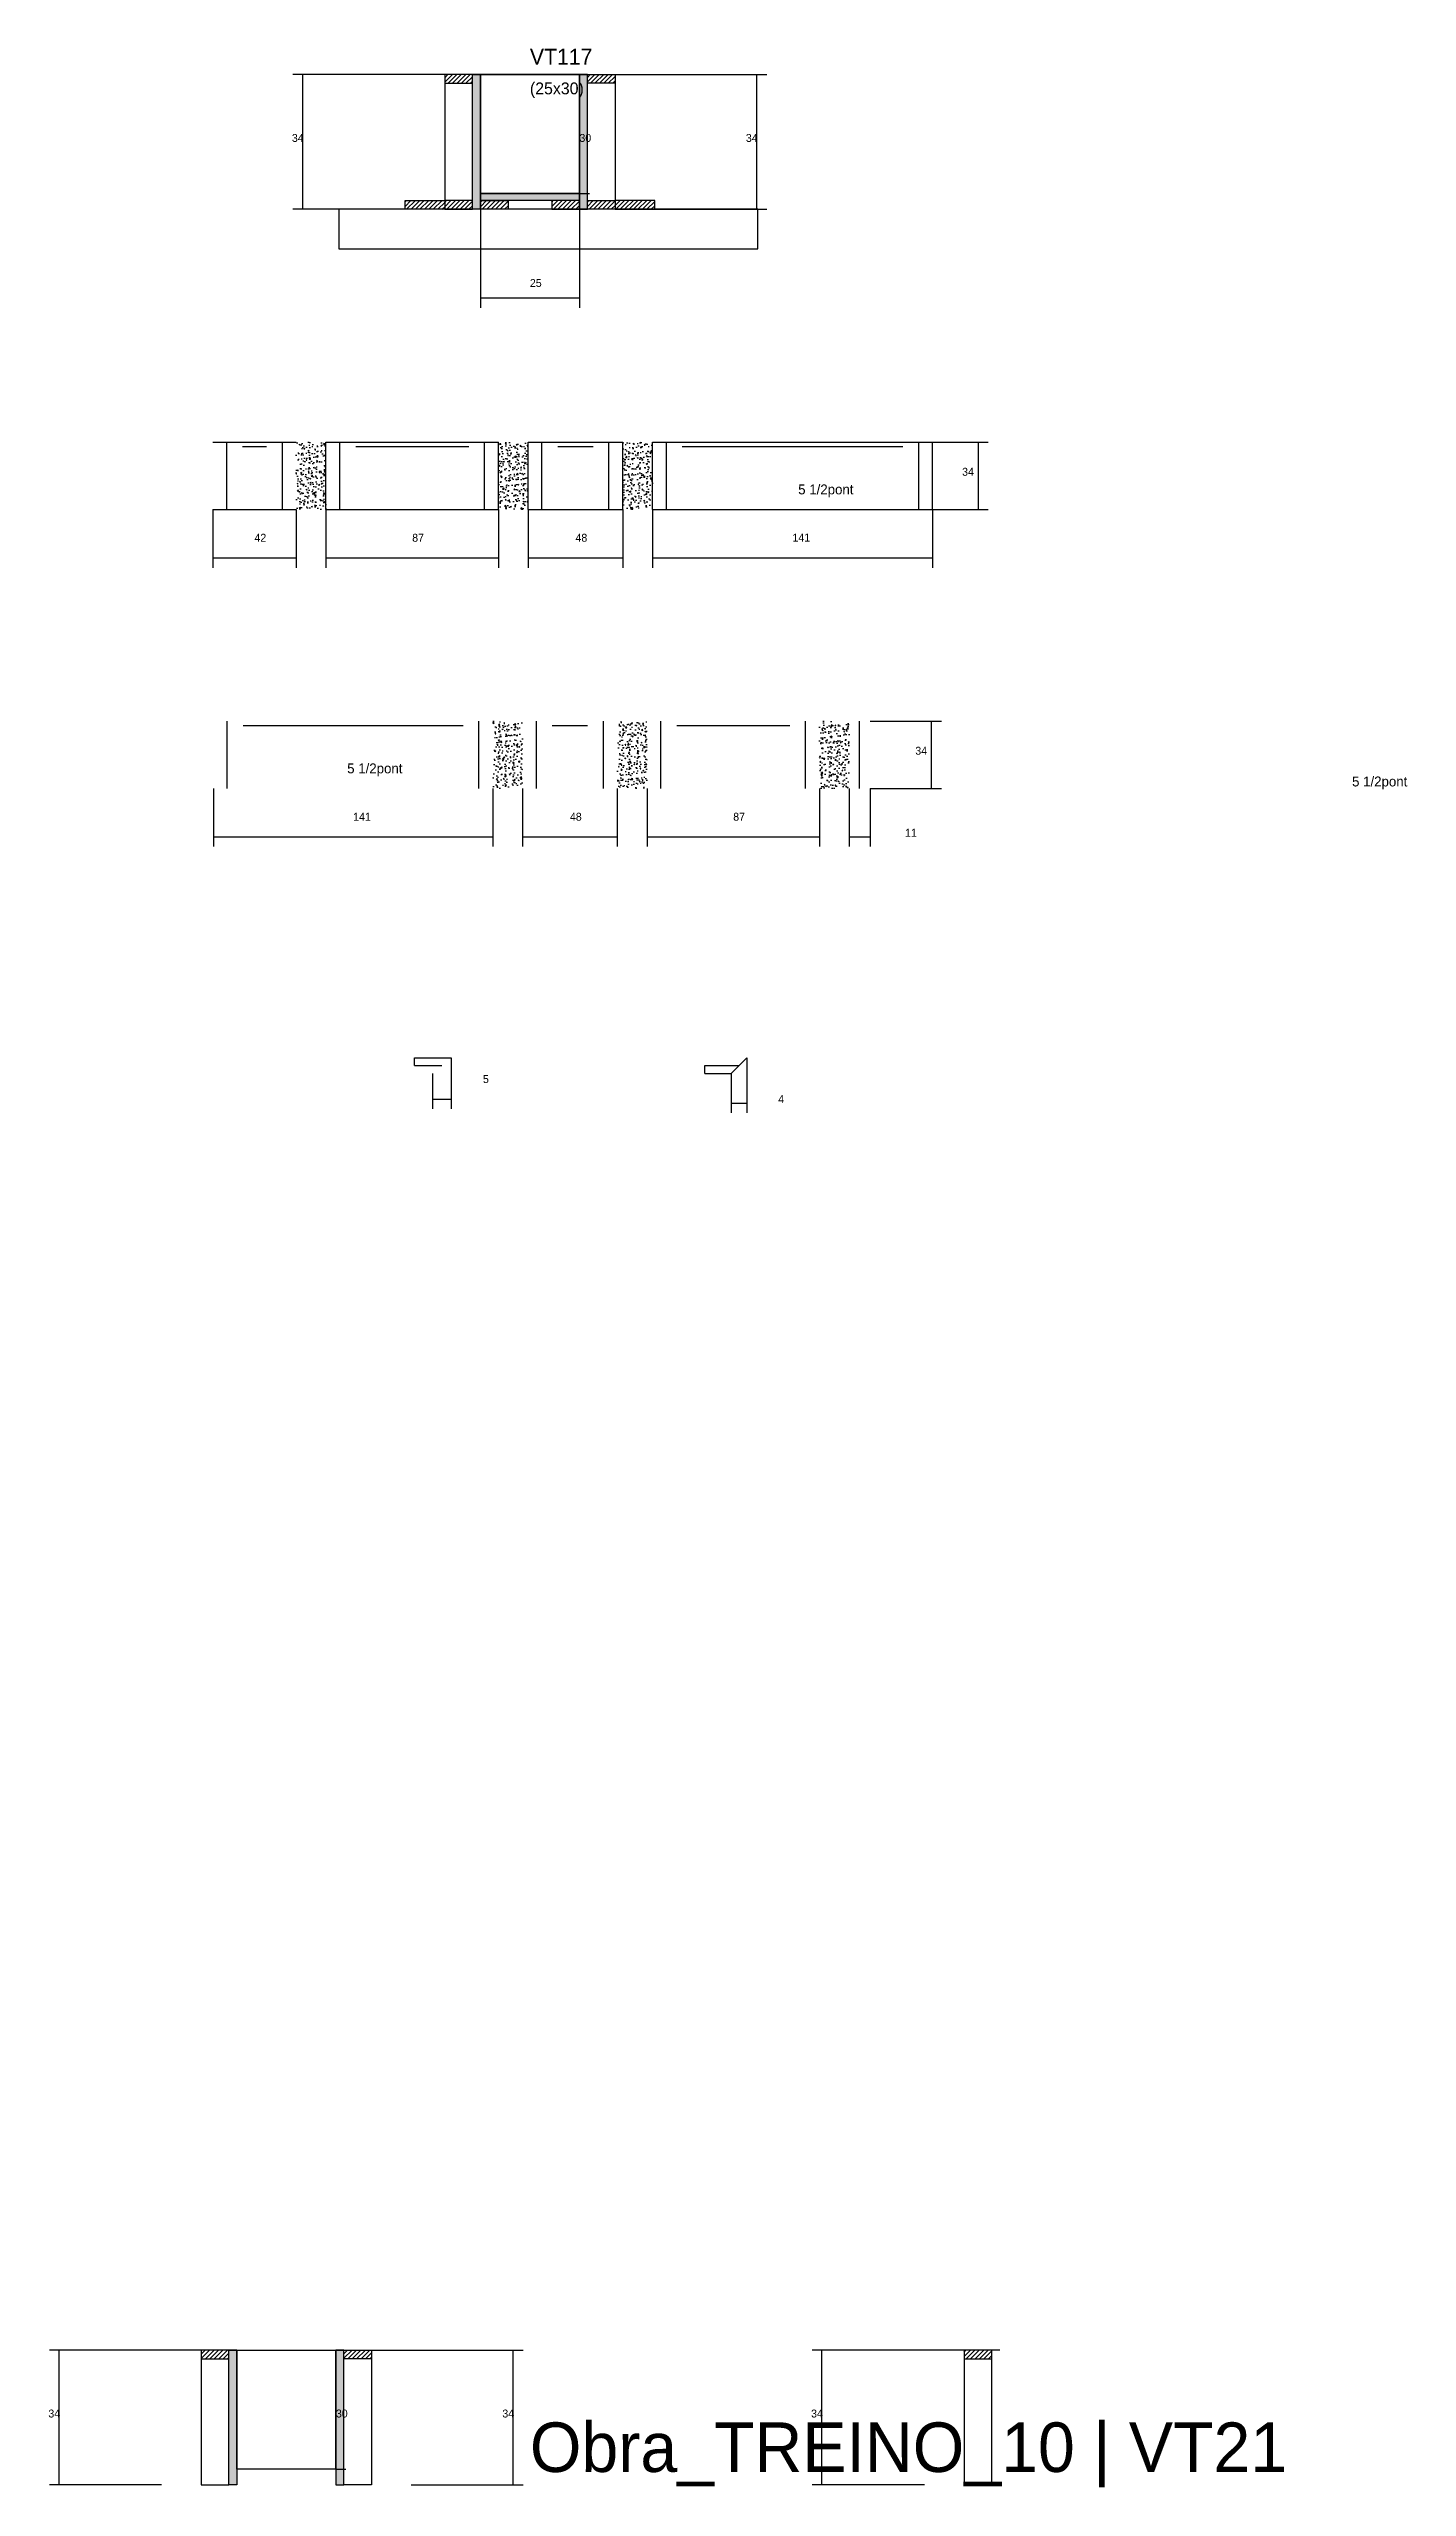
# Model space of a CAD drawing. Header units: metres. Extents: x -2848 to 22762, y -45195 to 1016.
# Drawn here: x 14157 to 14843, y -21018 to -19787 of the extents above; entities that cross this region are included whole.
import ezdxf

# ---------------------------------------------------------------- set-up
doc = ezdxf.new("R2010")
doc.units = ezdxf.units.M
for name, color, linetype in [('CONCRETO', 251, 'Continuous'), ('COTA', 4, 'Continuous'), ('Cota Seção (2x)', 4, 'Continuous'), ('Hachura', 253, 'Continuous'), ('LABEL_ID', 3, 'Continuous'), ('Madeira', 126, 'Continuous'), ('NOMENCLATURA', 7, 'Continuous'), ('Painéis', 200, 'Continuous'), ('SARR_2.2x7', 40, 'Continuous'), ('SARR_EDITAR', 141, 'Continuous'), ('Texto Seção', 7, 'Continuous')]:
    doc.layers.add(name, color=color, linetype=linetype)

msp = doc.modelspace()

# ---------------------------------------------------------------- texts
at = {"layer": 'COTA'}
for s, p in [('34', (14279.9, -19834)), ('34', (14509, -19834)), ('25', (14400, -19907.2)), ('34', (14618.1, -20002.5)), ('42', (14261, -20035.8)), ('87', (14340.6, -20035.8)), ('48', (14423, -20035.8)), ('141', (14532.5, -20035.7)), ('34', (14594.5, -20143.3)), ('141', (14310.8, -20176.6)), ('48', (14420.2, -20176.6)), ('87', (14502.6, -20176.6)), ('11', (14589.3, -20184.7)), ('5', (14376.3, -20309)), ('4', (14525.3, -20319.1)), ('34', (14157, -20982.5)), ('34', (14386.1, -20982.5)), ('34', (14541.9, -20982.5))]:
    msp.add_text(s, height=4, dxfattribs=at).set_placement(p)
at = {"layer": 'Cota Seção (2x)'}
for p in [(14425, -19834), (14302.1, -20982.5)]:
    msp.add_text('30', height=4, dxfattribs=at).set_placement(p)
at = {"layer": 'LABEL_ID'}
msp.add_text('Obra_TREINO_10 | VT21', height=25, dxfattribs=at).set_placement((14400, -21010))
at = {"layer": 'NOMENCLATURA'}
for p in [(14535.4, -20011.9), (14307.8, -20152.7), (14814.9, -20159.3)]:
    msp.add_text('5 1/2pont', height=5, dxfattribs=at).set_placement(p)
at = {"layer": 'Texto Seção'}
for s, height, p in [('VT117', 8, (14400, -19795)), ('(25x30)', 6, (14400, -19810))]:
    msp.add_text(s, height=height, dxfattribs=at).set_placement(p)

# ---------------------------------------------------------------- hatches: boundary and pattern name
at = {"layer": 'COTA'}
h = msp.add_hatch(dxfattribs=at)
h.set_pattern_fill('AR-CONC', scale=0.03)
h.paths.add_polyline_path([(14297.1, -19985.5), (14282.1, -19985.5), (14282.1, -20019.5), (14297.1, -20019.5)])
h = msp.add_hatch(dxfattribs=at)
h.set_pattern_fill('AR-CONC', scale=0.03)
h.paths.add_polyline_path([(14384.1, -20019.5), (14399.1, -20019.5), (14399.1, -19985.5), (14384.1, -19985.5)])
h = msp.add_hatch(dxfattribs=at)
h.set_pattern_fill('AR-CONC', scale=0.03)
h.paths.add_polyline_path([(14461.9, -19985.5), (14446.9, -19985.5), (14446.9, -20019.5), (14461.9, -20019.5)])
h = msp.add_hatch(dxfattribs=at)
h.set_pattern_fill('AR-CONC', scale=0.03)
h.paths.add_polyline_path([(14381.3, -20160.3), (14396.3, -20160.3), (14396.3, -20126.3), (14381.3, -20126.3)])
h = msp.add_hatch(dxfattribs=at)
h.set_pattern_fill('AR-CONC', scale=0.03)
h.paths.add_polyline_path([(14459.1, -20126.3), (14444.1, -20126.3), (14444.1, -20160.3), (14459.1, -20160.3)])
h = msp.add_hatch(dxfattribs=at)
h.set_pattern_fill('AR-CONC', scale=0.03)
h.paths.add_polyline_path([(14546.1, -20126.3), (14561.1, -20126.3), (14561.1, -20160.3), (14546.1, -20160.3)])
at = {"layer": 'Hachura'}
h = msp.add_hatch(dxfattribs=at)
h.set_pattern_fill('ANSI31', scale=0.5)
h.paths.add_polyline_path([(14371, -19804.4), (14371, -19800), (14371, -19800), (14357, -19800), (14357, -19800), (14357, -19804.4), (14357, -19804.4), (14371, -19804.4)])
h = msp.add_hatch(color=8, dxfattribs=at)
h.dxf.hatch_style = 1
h.paths.add_polyline_path([(14371, -19800), (14375, -19800), (14375, -19800), (14375, -19868), (14375, -19868), (14371, -19868), (14371, -19868), (14371, -19800)])
h = msp.add_hatch(color=8, dxfattribs=at)
h.dxf.hatch_style = 1
h.paths.add_polyline_path([(14429, -19800), (14425, -19800), (14425, -19800), (14425, -19868), (14425, -19868), (14429, -19868), (14429, -19868), (14429, -19800)])
h = msp.add_hatch(dxfattribs=at)
h.set_pattern_fill('ANSI31', scale=0.5)
h.paths.add_polyline_path([(14429, -19804.4), (14429, -19800), (14429, -19800), (14443, -19800), (14443, -19800), (14443, -19804.4), (14443, -19804.4), (14429, -19804.4)])
h = msp.add_hatch(color=8, dxfattribs=at)
h.dxf.hatch_style = 1
h.paths.add_polyline_path([(14375, -19863.6), (14375, -19860), (14375, -19860), (14425, -19860), (14425, -19860), (14425, -19863.6), (14425, -19863.6), (14375, -19863.6)])
h = msp.add_hatch(dxfattribs=at)
h.set_pattern_fill('ANSI31', scale=0.5)
h.paths.add_polyline_path([(14337, -19868), (14337, -19863.6), (14337, -19863.6), (14357, -19863.6), (14357, -19863.6), (14357, -19868), (14357, -19868), (14337, -19868)])
h = msp.add_hatch(dxfattribs=at)
h.set_pattern_fill('ANSI31', scale=0.5)
h.paths.add_polyline_path([(14371, -19868), (14371, -19863.6), (14371, -19863.6), (14357, -19863.6), (14357, -19863.6), (14357, -19868), (14357, -19868), (14371, -19868)])
h = msp.add_hatch(dxfattribs=at)
h.set_pattern_fill('ANSI31', scale=0.5)
h.paths.add_polyline_path([(14375, -19868), (14375, -19863.6), (14375, -19863.6), (14389, -19863.6), (14389, -19863.6), (14389, -19868), (14389, -19868), (14375, -19868)])
h = msp.add_hatch(dxfattribs=at)
h.set_pattern_fill('ANSI31', scale=0.5)
h.paths.add_polyline_path([(14425, -19868), (14425, -19863.6), (14425, -19863.6), (14411, -19863.6), (14411, -19863.6), (14411, -19868), (14411, -19868), (14425, -19868)])
h = msp.add_hatch(dxfattribs=at)
h.set_pattern_fill('ANSI31', scale=0.5)
h.paths.add_polyline_path([(14429, -19868), (14429, -19863.6), (14429, -19863.6), (14443, -19863.6), (14443, -19863.6), (14443, -19868), (14443, -19868), (14429, -19868)])
h = msp.add_hatch(dxfattribs=at)
h.set_pattern_fill('ANSI31', scale=0.5)
h.paths.add_polyline_path([(14463, -19868), (14463, -19863.6), (14463, -19863.6), (14443, -19863.6), (14443, -19863.6), (14443, -19868), (14443, -19868), (14463, -19868)])
h = msp.add_hatch(dxfattribs=at)
h.set_pattern_fill('ANSI31', scale=0.5)
h.paths.add_polyline_path([(14248.1, -20952.9), (14248.1, -20948.5), (14248.1, -20948.5), (14234.1, -20948.5), (14234.1, -20948.5), (14234.1, -20952.9), (14234.1, -20952.9), (14248.1, -20952.9)])
h = msp.add_hatch(color=8, dxfattribs=at)
h.dxf.hatch_style = 1
h.paths.add_polyline_path([(14248.1, -20948.5), (14252.1, -20948.5), (14252.1, -20948.5), (14252.1, -21016.5), (14252.1, -21016.5), (14248.1, -21016.5), (14248.1, -21016.5), (14248.1, -20948.5)])
h = msp.add_hatch(color=8, dxfattribs=at)
h.dxf.hatch_style = 1
h.paths.add_polyline_path([(14306.1, -20948.5), (14302.1, -20948.5), (14302.1, -20948.5), (14302.1, -21016.5), (14302.1, -21016.5), (14306.1, -21016.5), (14306.1, -21016.5), (14306.1, -20948.5)])
h = msp.add_hatch(dxfattribs=at)
h.set_pattern_fill('ANSI31', scale=0.5)
h.paths.add_polyline_path([(14306.1, -20952.9), (14306.1, -20948.5), (14306.1, -20948.5), (14320.1, -20948.5), (14320.1, -20948.5), (14320.1, -20952.9), (14320.1, -20952.9), (14306.1, -20952.9)])
h = msp.add_hatch(dxfattribs=at)
h.set_pattern_fill('ANSI31', scale=0.5)
h.paths.add_polyline_path([(14633.1, -20952.9), (14633.1, -20948.5), (14633.1, -20948.5), (14619.1, -20948.5), (14619.1, -20948.5), (14619.1, -20952.9), (14619.1, -20952.9), (14633.1, -20952.9)])

# ---------------------------------------------------------------- linework, layer by layer
at = {"layer": 'CONCRETO'}
for points in [[(14375, -19800), (14375, -19800), (14375, -19800), (14375, -19800), (14425, -19800), (14425, -19800), (14425, -19800), (14425, -19860), (14375, -19860), (14375, -19800)], [(14375, -19860), (14425, -19860), (14425, -19800), (14375, -19800)], [(14252.1, -20948.5), (14252.1, -20948.5), (14252.1, -20948.5), (14252.1, -20948.5), (14302.1, -20948.5), (14302.1, -20948.5), (14302.1, -20948.5), (14302.1, -21008.5), (14252.1, -21008.5), (14252.1, -20948.5)]]:
    msp.add_lwpolyline(points, close=True, dxfattribs=at)
at = {"layer": 'COTA'}
for p, q in [((14375, -19800), (14280.4, -19800)), ((14285.4, -19868), (14285.4, -19800)), ((14443, -19800), (14519.5, -19800)), ((14514.5, -19868), (14514.5, -19800)), ((14337, -19868), (14280.4, -19868)), ((14375, -19863.6), (14375, -19917.7)), ((14425, -19863.6), (14425, -19917.7)), ((14463, -19868), (14519.5, -19868)), ((14375, -19912.7), (14425, -19912.7)), ((14603.2, -19985.5), (14631.3, -19985.5)), ((14626.3, -20019.5), (14626.3, -19985.5)), ((14240, -20019.5), (14240, -20048.9)), ((14282.1, -20019.5), (14282.1, -20048.9)), ((14297.1, -20019.5), (14297.1, -20048.9)), ((14384.1, -20019.5), (14384.1, -20048.9)), ((14399.1, -20019.5), (14399.1, -20048.9)), ((14446.9, -20019.5), (14446.9, -20048.9)), ((14461.9, -20019.5), (14461.9, -20048.9)), ((14603.2, -20019.5), (14631.3, -20019.5)), ((14603.2, -20019.5), (14603.2, -20048.9)), ((14240, -20043.9), (14282.1, -20043.9)), ((14297.1, -20043.9), (14384.1, -20043.9)), ((14399.1, -20043.9), (14446.9, -20043.9)), ((14461.9, -20043.9), (14603.2, -20043.9)), ((14571.7, -20126.3), (14607.7, -20126.3)), ((14602.7, -20160.3), (14602.7, -20126.3)), ((14240.3, -20160.3), (14240.3, -20189.7)), ((14381.3, -20160.3), (14381.3, -20189.7)), ((14396.3, -20160.3), (14396.3, -20189.7)), ((14444.1, -20160.3), (14444.1, -20189.7)), ((14459.1, -20160.3), (14459.1, -20189.7)), ((14546.1, -20160.3), (14546.1, -20189.7)), ((14561.1, -20160.3), (14561.1, -20189.7)), ((14571.7, -20160.3), (14571.7, -20189.7)), ((14571.7, -20160.3), (14607.7, -20160.3)), ((14240.3, -20184.7), (14381.3, -20184.7)), ((14396.3, -20184.7), (14444.1, -20184.7)), ((14459.1, -20184.7), (14546.1, -20184.7)), ((14561.1, -20184.7), (14571.7, -20184.7)), ((14350.8, -20304.2), (14350.8, -20322.1)), ((14360.3, -20296.2), (14360.3, -20322.1)), ((14501.5, -20304.2), (14501.5, -20324.1)), ((14509.5, -20296.2), (14509.5, -20324.1)), ((14350.8, -20317.1), (14360.3, -20317.1)), ((14501.5, -20319.1), (14509.5, -20319.1)), ((14252.1, -20948.5), (14157.5, -20948.5)), ((14162.5, -21016.5), (14162.5, -20948.5)), ((14320.1, -20948.5), (14396.6, -20948.5)), ((14391.6, -21016.5), (14391.6, -20948.5)), ((14637.1, -20948.5), (14542.4, -20948.5)), ((14547.4, -21016.5), (14547.4, -20948.5)), ((14214.1, -21016.5), (14157.5, -21016.5)), ((14340.1, -21016.5), (14396.6, -21016.5)), ((14599.1, -21016.5), (14542.4, -21016.5))]:
    msp.add_line(p, q, dxfattribs=at)
at = {"layer": 'Cota Seção (2x)'}
for p, q in [((14425, -19860), (14425, -19800)), ((14425, -19800), (14430, -19800)), ((14425, -19860), (14430, -19860)), ((14302.1, -21008.5), (14302.1, -20948.5)), ((14302.1, -20948.5), (14307.1, -20948.5)), ((14302.1, -21008.5), (14307.1, -21008.5))]:
    msp.add_line(p, q, dxfattribs=at)
at = {"layer": 'Madeira'}
for points in [[(14371, -19804.4), (14371, -19800), (14357, -19800), (14357, -19804.4)], [(14371, -19800), (14357, -19800), (14357, -19868), (14371, -19868)], [(14429, -19804.4), (14429, -19800), (14443, -19800), (14443, -19804.4)], [(14429, -19800), (14443, -19800), (14443, -19868), (14429, -19868)], [(14303.6, -19888), (14515.1, -19888), (14515.1, -19868), (14303.6, -19868)], [(14337, -19868), (14337, -19863.6), (14357, -19863.6), (14357, -19868)], [(14371, -19868), (14371, -19863.6), (14357, -19863.6), (14357, -19868)], [(14375, -19868), (14375, -19863.6), (14389, -19863.6), (14389, -19868)], [(14425, -19868), (14425, -19863.6), (14411, -19863.6), (14411, -19868)], [(14429, -19868), (14429, -19863.6), (14443, -19863.6), (14443, -19868)], [(14463, -19868), (14463, -19863.6), (14443, -19863.6), (14443, -19868)], [(14248.1, -20952.9), (14248.1, -20948.5), (14234.1, -20948.5), (14234.1, -20952.9)], [(14248.1, -20948.5), (14234.1, -20948.5), (14234.1, -21016.5), (14248.1, -21016.5)], [(14306.1, -20952.9), (14306.1, -20948.5), (14320.1, -20948.5), (14320.1, -20952.9)], [(14306.1, -20948.5), (14320.1, -20948.5), (14320.1, -21016.5), (14306.1, -21016.5)], [(14633.1, -20952.9), (14633.1, -20948.5), (14619.1, -20948.5), (14619.1, -20952.9)], [(14633.1, -20948.5), (14619.1, -20948.5), (14619.1, -21016.5), (14633.1, -21016.5)]]:
    msp.add_lwpolyline(points, close=True, dxfattribs=at)
at = {"layer": 'Painéis'}
for p, q in [((14375, -19868), (14375, -19800)), ((14425, -19868), (14425, -19800)), ((14375, -19860), (14425, -19860)), ((14375, -19863.6), (14375, -19860)), ((14425, -19863.6), (14425, -19860)), ((14240, -19985.5), (14282.1, -19985.5)), ((14297.1, -19985.5), (14384.1, -19985.5)), ((14297.1, -20019.5), (14297.1, -19985.5)), ((14384.1, -20019.5), (14384.1, -19985.5)), ((14399.1, -19985.5), (14446.9, -19985.5)), ((14399.1, -20019.5), (14399.1, -19985.5)), ((14446.9, -20019.5), (14446.9, -19985.5)), ((14461.9, -19985.5), (14603.2, -19985.5)), ((14461.9, -20019.5), (14461.9, -19985.5)), ((14603.2, -20019.5), (14603.2, -19985.5)), ((14240, -20019.5), (14282.1, -20019.5)), ((14297.1, -20019.5), (14384.1, -20019.5)), ((14399.1, -20019.5), (14446.9, -20019.5)), ((14461.9, -20019.5), (14603.2, -20019.5))]:
    msp.add_line(p, q, dxfattribs=at)
for points in [[(14371, -19800), (14375, -19800), (14375, -19868), (14371, -19868)], [(14429, -19800), (14425, -19800), (14425, -19868), (14429, -19868)], [(14375, -19863.6), (14375, -19860), (14425, -19860), (14425, -19863.6)], [(14248.1, -20948.5), (14252.1, -20948.5), (14252.1, -21016.5), (14248.1, -21016.5)], [(14306.1, -20948.5), (14302.1, -20948.5), (14302.1, -21016.5), (14306.1, -21016.5)]]:
    msp.add_lwpolyline(points, close=True, dxfattribs=at)
at = {"layer": 'SARR_2.2x7'}
for p, q in [((14247, -20019.5), (14247, -19985.5)), ((14275.1, -20019.5), (14275.1, -19985.5)), ((14304.1, -20019.5), (14304.1, -19985.5)), ((14377.1, -20019.5), (14377.1, -19985.5)), ((14406.1, -20019.5), (14406.1, -19985.5)), ((14439.9, -20019.5), (14439.9, -19985.5)), ((14468.9, -20019.5), (14468.9, -19985.5)), ((14596.2, -20019.5), (14596.2, -19985.5)), ((14255, -19987.7), (14267.1, -19987.7)), ((14312.1, -19987.7), (14369.1, -19987.7)), ((14414.1, -19987.7), (14431.9, -19987.7)), ((14476.9, -19987.7), (14588.2, -19987.7)), ((14247.3, -20160.3), (14247.3, -20126.3)), ((14255.3, -20128.5), (14366.3, -20128.5)), ((14374.3, -20160.3), (14374.3, -20126.3)), ((14403.3, -20160.3), (14403.3, -20126.3)), ((14411.3, -20128.5), (14429.1, -20128.5)), ((14437.1, -20160.3), (14437.1, -20126.3)), ((14466.1, -20160.3), (14466.1, -20126.3)), ((14474.1, -20128.5), (14531.1, -20128.5)), ((14539.1, -20160.3), (14539.1, -20126.3)), ((14341.8, -20300.2), (14341.8, -20296.2)), ((14341.8, -20296.2), (14360.3, -20296.2)), ((14341.8, -20300.2), (14355.6, -20300.2)), ((14488.3, -20300.2), (14505.4, -20300.2)), ((14488.3, -20304.2), (14488.3, -20300.2)), ((14488.3, -20304.2), (14501.5, -20304.2)), ((14501.5, -20304.2), (14509.5, -20296.2))]:
    msp.add_line(p, q, dxfattribs=at)
at = {"layer": 'SARR_EDITAR'}
msp.add_line((14566.4, -20160.3), (14566.4, -20126.3), dxfattribs=at)

msp.set_redraw_order([(e.dxf.handle, doc.entitydb.next_handle()) for e in msp.query("TEXT MTEXT ATTDEF DIMENSION ARC_DIMENSION")])  # texts and dimensions are drawn at this point

doc.saveas('drawing.dxf')
